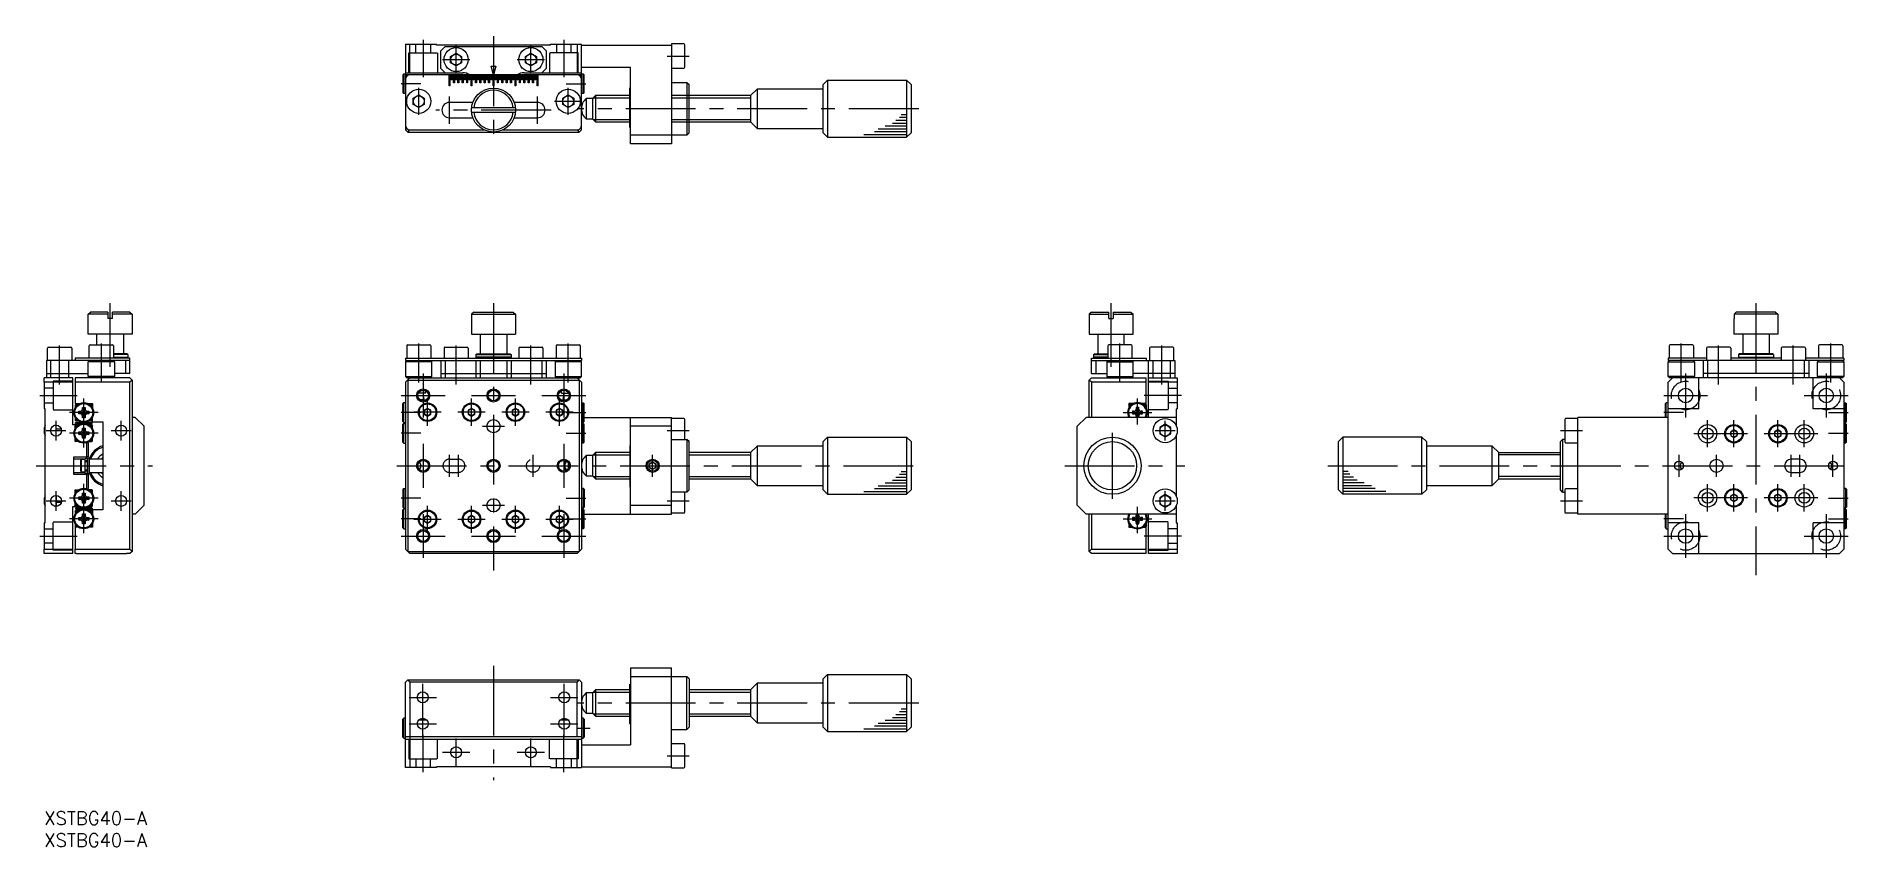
# Model space of a CAD drawing. Extents: x -2 to 411, y -8 to 177.
import ezdxf

# ---------------------------------------------------------------- set-up
doc = ezdxf.new("R2010")
doc.units = 0
doc.header["$LTSCALE"] = 0.5
doc.linetypes.add('CENTER', pattern=[50.8, 31.75, -6.35, 6.35, -6.35])
doc.linetypes.add('DASHED', pattern=[19.05, 12.7, -6.35])
for name, color, linetype in [('MSM_CENTER', 1, 'CENTER'), ('MSM_CONTINUOUS', 7, 'CONTINUOUS'), ('MSM_DASHED', 4, 'DASHED'), ('MSM_NARROW', 5, 'CONTINUOUS'), ('MSM_PART_NUMBER', 7, 'CONTINUOUS')]:
    doc.layers.add(name, color=color, linetype=linetype)
doc.styles.get("Standard").update_dxf_attribs({"font": 'txt.shx', "height": 3, "bigfont": 'bigfont.shx'})

# ---------------------------------------------------------------- blocks, each defined once
blk = doc.blocks.new('*U4')
at = {"layer": 'MSM_PART_NUMBER'}
blk.add_text('XSTBG40-A', height=3, dxfattribs=at).set_placement((0, -3))
blk = doc.blocks.new('*U5')
at = {"layer": 'MSM_PART_NUMBER'}
blk.add_text('XSTBG40-A', height=3, dxfattribs=at).set_placement((0, -8))

msp = doc.modelspace()

# ---------------------------------------------------------------- linework, layer by layer
at = {"layer": 'MSM_CENTER'}
for p, q in [((86.22, 175.73), (86.22, 167.23)), ((93.72, 168.13), (93.72, 174.33)), ((102.22, 176.53), (102.22, 152.73)), ((110.72, 168.13), (110.72, 174.33)), ((118.22, 175.73), (118.22, 167.23)), ((90.62, 171.23), (96.82, 171.23)), ((107.62, 171.23), (113.82, 171.23)), ((141.72, 172.03), (146.72, 172.03)), ((85.72, 165.73), (81.22, 165.73)), ((118.72, 165.73), (123.22, 165.73)), ((85.22, 158.63), (85.22, 164.83)), ((92.22, 156.63), (92.22, 162.83)), ((112.22, 156.63), (112.22, 162.83)), ((116.12, 161.73), (122.32, 161.73)), ((119.22, 158.63), (119.22, 164.83)), ((115.32, 159.73), (89.12, 159.73)), ((198.97, 160.03), (121.22, 160.03)), ((15, 101.24), (15, 115.74)), ((102.22, 115.74), (102.22, 54.86)), ((242.75, 101.24), (242.75, 115.74)), ((389.47, 115.74), (389.47, 53.85)), ((3.5, 97.21), (3.5, 106.09)), ((13, 97.71), (13, 106.59)), ((85.22, 97.71), (85.22, 106.59)), ((85.22, 97.71), (85.22, 106.59)), ((93.72, 97.21), (93.72, 106.09)), ((93.72, 97.21), (93.72, 106.09)), ((110.72, 97.21), (110.72, 106.09)), ((110.72, 97.21), (110.72, 106.09)), ((119.22, 97.71), (119.22, 106.59)), ((119.22, 97.71), (119.22, 106.59)), ((244.75, 97.71), (244.75, 106.59)), ((254.25, 97.21), (254.25, 106.09)), ((372.47, 97.71), (372.47, 106.59)), ((380.97, 97.21), (380.97, 106.09)), ((397.97, 97.21), (397.97, 106.09)), ((406.47, 97.71), (406.47, 106.59)), ((86.22, 99.74), (86.22, 89.74)), ((118.22, 99.74), (118.22, 89.74)), ((373.47, 99.74), (373.47, 89.74)), ((405.47, 99.74), (405.47, 89.74)), ((-1, 94.74), (7.5, 94.74)), ((9, 82.89), (9, 94.09)), ((81.22, 94.74), (91.22, 94.74)), ((90.32, 90.94), (84.12, 90.94)), ((87.22, 87.84), (87.22, 94.04)), ((100.32, 90.94), (94.12, 90.94)), ((97.22, 94.74), (107.22, 94.74)), ((97.22, 87.84), (97.22, 94.04)), ((110.32, 90.94), (104.12, 90.94)), ((107.22, 87.84), (107.22, 94.04)), ((113.22, 94.74), (123.22, 94.74)), ((120.32, 90.94), (114.12, 90.94)), ((117.22, 87.84), (117.22, 94.04)), ((248.75, 88.11), (248.75, 94.09)), ((258.75, 94.74), (250.25, 94.74)), ((368.47, 94.74), (378.47, 94.74)), ((400.47, 94.74), (410.47, 94.74)), ((2.7, 84.49), (2.7, 88.99)), ((12.25, 90.84), (5.75, 90.84)), ((17.5, 84.49), (17.5, 88.99)), ((85.72, 90.84), (81.22, 90.84)), ((99.72, 87.74), (104.72, 87.74)), ((118.72, 90.84), (123.22, 90.84)), ((245.5, 90.84), (252, 90.84)), ((255.05, 84.49), (255.05, 88.99)), ((372.97, 90.84), (368.47, 90.84)), ((378.47, 82.94), (378.47, 89.14)), ((384.47, 82.94), (384.47, 89.14)), ((394.47, 82.94), (394.47, 89.14)), ((400.47, 82.94), (400.47, 89.14)), ((405.97, 90.84), (410.47, 90.84)), ((0.45, 86.74), (4.95, 86.74)), ((12.25, 86.14), (5.75, 86.14)), ((15.25, 86.74), (19.75, 86.74)), ((85.72, 86.14), (81.22, 86.14)), ((86.22, 83.74), (86.22, 73.74)), ((118.22, 83.74), (118.22, 73.74)), ((118.72, 86.14), (123.22, 86.14)), ((141.72, 86.74), (146.72, 86.74)), ((243.05, 71.24), (243.05, 86.24)), ((252.8, 86.74), (257.3, 86.74)), ((344.97, 86.74), (349.97, 86.74)), ((387.57, 86.04), (375.37, 86.04)), ((403.57, 86.04), (391.37, 86.04)), ((405.97, 86.14), (410.47, 86.14)), ((-1.8, 78.74), (24.65, 78.74)), ((80.22, 78.74), (199.28, 78.74)), ((92.22, 76.24), (92.22, 81.24)), ((94.22, 76.24), (94.22, 81.24)), ((111.22, 76.24), (111.22, 81.24)), ((138.42, 76.24), (138.42, 81.24)), ((232.21, 78.74), (259.55, 78.74)), ((292.03, 78.74), (411.47, 78.74)), ((371.97, 76.24), (371.97, 81.24)), ((380.47, 76.24), (380.47, 81.24)), ((397.47, 76.24), (397.47, 81.24)), ((399.47, 76.24), (399.47, 81.24)), ((406.97, 76.24), (406.97, 81.24)), ((9, 63.39), (9, 74.59)), ((378.47, 68.34), (378.47, 74.54)), ((384.47, 68.34), (384.47, 74.54)), ((394.47, 68.34), (394.47, 74.54)), ((400.47, 68.34), (400.47, 74.54)), ((0.45, 70.74), (4.95, 70.74)), ((2.7, 68.49), (2.7, 72.99)), ((12.25, 71.34), (5.75, 71.34)), ((15.25, 70.74), (19.75, 70.74)), ((17.5, 68.49), (17.5, 72.99)), ((85.72, 71.34), (81.22, 71.34)), ((118.72, 71.34), (123.22, 71.34)), ((141.72, 70.74), (146.72, 70.74)), ((252.8, 70.74), (257.3, 70.74)), ((255.05, 68.49), (255.05, 72.99)), ((344.97, 70.74), (349.97, 70.74)), ((387.57, 71.44), (375.37, 71.44)), ((403.57, 71.44), (391.37, 71.44)), ((405.97, 71.34), (410.47, 71.34)), ((12.25, 66.64), (5.75, 66.64)), ((85.72, 66.64), (81.22, 66.64)), ((90.32, 66.54), (84.12, 66.54)), ((86.22, 67.74), (86.22, 57.74)), ((87.22, 63.44), (87.22, 69.64)), ((100.32, 66.54), (94.12, 66.54)), ((97.22, 63.44), (97.22, 69.64)), ((99.72, 69.74), (104.72, 69.74)), ((110.32, 66.54), (104.12, 66.54)), ((107.22, 63.44), (107.22, 69.64)), ((120.32, 66.54), (114.12, 66.54)), ((117.22, 63.44), (117.22, 69.64)), ((118.22, 67.74), (118.22, 57.74)), ((118.72, 66.64), (123.22, 66.64)), ((245.5, 66.64), (252, 66.64)), ((248.75, 63.39), (248.75, 69.42)), ((372.97, 66.64), (368.47, 66.64)), ((373.47, 67.74), (373.47, 57.74)), ((405.47, 67.74), (405.47, 57.74)), ((405.97, 66.64), (410.47, 66.64)), ((-1, 62.74), (7.5, 62.74)), ((81.22, 62.74), (91.22, 62.74)), ((97.22, 62.74), (107.22, 62.74)), ((113.22, 62.74), (123.22, 62.74)), ((258.75, 62.74), (250.25, 62.74)), ((368.47, 62.74), (378.47, 62.74)), ((400.47, 62.74), (410.47, 62.74)), ((102.22, 33.18), (102.22, 7.13)), ((86.12, 22.9), (86.12, 29.1)), ((118.32, 22.9), (118.32, 29.1)), ((83.02, 26), (89.22, 26)), ((115.22, 26), (121.42, 26)), ((86.12, 16.9), (86.12, 23.1)), ((118.32, 16.9), (118.32, 23.1)), ((198.97, 24.7), (121.22, 24.7)), ((83.02, 20), (89.22, 20)), ((86.22, 9), (86.22, 17.5)), ((93.72, 10.4), (93.72, 16.6)), ((110.72, 10.4), (110.72, 16.6)), ((115.22, 20), (121.42, 20)), ((118.22, 9), (118.22, 17.5)), ((121.42, 19), (124.22, 19)), ((90.62, 13.5), (96.82, 13.5)), ((107.62, 13.5), (113.82, 13.5)), ((141.72, 12.7), (146.72, 12.7))]:
    msp.add_line(p, q, dxfattribs=at)
at = {"layer": 'MSM_CONTINUOUS'}
for p, q in [((82.22, 174.73), (82.22, 155.23)), ((82.22, 174.73), (89.22, 174.73)), ((83.22, 168.23), (83.22, 174.73)), ((89.22, 174.53), (89.22, 174.73)), ((115.22, 174.53), (89.22, 174.53)), ((90.22, 173.23), (91.22, 174.23)), ((91.22, 174.23), (113.22, 174.23)), ((113.22, 174.23), (114.22, 173.23)), ((115.22, 174.53), (115.22, 174.73)), ((115.22, 174.73), (122.22, 174.73)), ((121.22, 174.73), (121.22, 168.23)), ((122.22, 155.23), (122.22, 174.73)), ((122.22, 174.53), (142.72, 174.53)), ((142.72, 174.78), (142.72, 152.03)), ((145.52, 174.78), (142.72, 174.78)), ((145.72, 169.48), (145.72, 174.58)), ((90.22, 169.23), (90.22, 173.23)), ((92.47, 171.95), (93.72, 172.67)), ((92.47, 170.51), (92.47, 171.95)), ((93.72, 169.79), (92.47, 170.51)), ((93.72, 172.67), (94.97, 171.95)), ((94.97, 170.51), (93.72, 169.79)), ((94.97, 171.95), (94.97, 170.51)), ((101.69, 169.73), (102.76, 169.73)), ((102.22, 167.73), (101.69, 169.73)), ((102.76, 169.73), (102.22, 167.73)), ((109.47, 171.95), (110.72, 172.67)), ((109.47, 170.51), (109.47, 171.95)), ((110.72, 169.79), (109.47, 170.51)), ((110.72, 172.67), (111.97, 171.95)), ((111.97, 170.51), (110.72, 169.79)), ((111.97, 171.95), (111.97, 170.51)), ((114.22, 173.23), (114.22, 169.23)), ((122.22, 169.53), (133.42, 169.53)), ((133.42, 152.03), (133.42, 169.53)), ((81.62, 167.78), (81.82, 167.98)), ((81.62, 167.78), (81.62, 163.68)), ((81.82, 167.98), (82.22, 167.98)), ((81.82, 167.98), (81.82, 163.48)), ((82.22, 168.23), (95.23, 168.23)), ((122.22, 167.73), (82.22, 167.73)), ((91.22, 168.23), (90.22, 169.23)), ((92.12, 165.23), (92.12, 167.73)), ((92.32, 167.73), (92.32, 165.23)), ((92.62, 166.63), (92.62, 167.73)), ((92.82, 166.63), (92.62, 166.63)), ((92.82, 167.73), (92.82, 166.63)), ((93.12, 165.93), (93.12, 167.73)), ((93.32, 165.93), (93.12, 165.93)), ((93.32, 167.73), (93.32, 165.93)), ((93.62, 166.63), (93.62, 167.73)), ((93.82, 166.63), (93.62, 166.63)), ((93.82, 167.73), (93.82, 166.63)), ((94.12, 165.93), (94.12, 167.73)), ((94.32, 165.93), (94.12, 165.93)), ((94.32, 167.73), (94.32, 165.93)), ((94.62, 166.63), (94.62, 167.73)), ((94.82, 166.63), (94.62, 166.63)), ((94.82, 167.73), (94.82, 166.63)), ((95.12, 165.93), (95.12, 167.73)), ((95.32, 165.93), (95.12, 165.93)), ((95.32, 167.73), (95.32, 165.93)), ((95.62, 166.63), (95.62, 167.73)), ((95.82, 166.63), (95.62, 166.63)), ((95.82, 167.73), (95.82, 166.63)), ((96.12, 165.93), (96.12, 167.73)), ((96.32, 165.93), (96.12, 165.93)), ((96.32, 167.73), (96.32, 165.93)), ((96.62, 166.63), (96.62, 167.73)), ((96.82, 166.63), (96.62, 166.63)), ((96.82, 167.73), (96.82, 166.63)), ((97.12, 165.23), (97.12, 167.73)), ((97.32, 167.73), (97.32, 165.23)), ((97.62, 166.63), (97.62, 167.73)), ((97.82, 166.63), (97.62, 166.63)), ((97.82, 167.73), (97.82, 166.63)), ((98.12, 165.93), (98.12, 167.73)), ((98.32, 165.93), (98.12, 165.93)), ((98.32, 167.73), (98.32, 165.93)), ((98.62, 166.63), (98.62, 167.73)), ((98.82, 166.63), (98.62, 166.63)), ((98.82, 167.73), (98.82, 166.63)), ((99.12, 165.93), (99.12, 167.73)), ((99.32, 165.93), (99.12, 165.93)), ((99.32, 167.73), (99.32, 165.93)), ((99.62, 166.63), (99.62, 167.73)), ((99.82, 166.63), (99.62, 166.63)), ((99.82, 167.73), (99.82, 166.63)), ((100.12, 165.93), (100.12, 167.73)), ((100.32, 165.93), (100.12, 165.93)), ((100.32, 167.73), (100.32, 165.93)), ((100.62, 166.63), (100.62, 167.73)), ((100.82, 166.63), (100.62, 166.63)), ((100.82, 167.73), (100.82, 166.63)), ((101.12, 165.93), (101.12, 167.73)), ((101.32, 165.93), (101.12, 165.93)), ((101.32, 167.73), (101.32, 165.93)), ((101.62, 166.63), (101.62, 167.73)), ((101.82, 166.63), (101.62, 166.63)), ((101.82, 167.73), (101.82, 166.63)), ((102.12, 165.23), (102.12, 167.73)), ((102.32, 167.73), (102.32, 165.23)), ((102.62, 166.63), (102.62, 167.73)), ((102.82, 166.63), (102.62, 166.63)), ((102.82, 167.73), (102.82, 166.63)), ((103.12, 165.93), (103.12, 167.73)), ((103.32, 165.93), (103.12, 165.93)), ((103.32, 167.73), (103.32, 165.93)), ((103.62, 166.63), (103.62, 167.73)), ((103.82, 166.63), (103.62, 166.63)), ((103.82, 167.73), (103.82, 166.63)), ((104.12, 165.93), (104.12, 167.73)), ((104.32, 165.93), (104.12, 165.93)), ((104.32, 167.73), (104.32, 165.93)), ((104.62, 166.63), (104.62, 167.73)), ((104.82, 166.63), (104.62, 166.63)), ((104.82, 167.73), (104.82, 166.63)), ((105.12, 165.93), (105.12, 167.73)), ((105.32, 165.93), (105.12, 165.93)), ((105.32, 167.73), (105.32, 165.93)), ((105.62, 166.63), (105.62, 167.73)), ((105.82, 166.63), (105.62, 166.63)), ((105.82, 167.73), (105.82, 166.63)), ((106.12, 165.93), (106.12, 167.73)), ((106.32, 165.93), (106.12, 165.93)), ((106.32, 167.73), (106.32, 165.93)), ((106.62, 166.63), (106.62, 167.73)), ((106.82, 166.63), (106.62, 166.63)), ((106.82, 167.73), (106.82, 166.63)), ((107.12, 165.23), (107.12, 167.73)), ((107.32, 167.73), (107.32, 165.23)), ((107.62, 166.63), (107.62, 167.73)), ((107.82, 166.63), (107.62, 166.63)), ((107.82, 167.73), (107.82, 166.63)), ((108.12, 165.93), (108.12, 167.73)), ((108.32, 165.93), (108.12, 165.93)), ((108.32, 167.73), (108.32, 165.93)), ((108.62, 166.63), (108.62, 167.73)), ((108.82, 166.63), (108.62, 166.63)), ((108.82, 167.73), (108.82, 166.63)), ((109.12, 165.93), (109.12, 167.73)), ((109.32, 165.93), (109.12, 165.93)), ((109.22, 168.23), (122.22, 168.23)), ((109.32, 167.73), (109.32, 165.93)), ((109.62, 166.63), (109.62, 167.73)), ((109.82, 166.63), (109.62, 166.63)), ((109.82, 167.73), (109.82, 166.63)), ((110.12, 165.93), (110.12, 167.73)), ((110.32, 165.93), (110.12, 165.93)), ((110.32, 167.73), (110.32, 165.93)), ((110.62, 166.63), (110.62, 167.73)), ((110.82, 166.63), (110.62, 166.63)), ((110.82, 167.73), (110.82, 166.63)), ((111.12, 165.93), (111.12, 167.73)), ((111.32, 165.93), (111.12, 165.93)), ((111.32, 167.73), (111.32, 165.93)), ((111.62, 166.63), (111.62, 167.73)), ((111.82, 166.63), (111.62, 166.63)), ((111.82, 167.73), (111.82, 166.63)), ((112.12, 165.23), (112.12, 167.73)), ((112.32, 167.73), (112.32, 165.23)), ((114.22, 169.23), (113.22, 168.23)), ((122.22, 167.98), (122.62, 167.98)), ((122.62, 167.98), (122.82, 167.78)), ((122.62, 163.48), (122.62, 167.98)), ((122.82, 163.68), (122.82, 167.78)), ((142.72, 169.28), (145.52, 169.28)), ((142.72, 166.03), (146.22, 166.03)), ((146.22, 166.03), (146.22, 154.03)), ((146.22, 166.03), (146.72, 165.53)), ((146.72, 154.53), (146.72, 165.53)), ((177.22, 165.53), (178.22, 166.53)), ((177.22, 154.53), (177.22, 165.53)), ((178.22, 166.53), (196.22, 166.53)), ((178.22, 166.53), (178.22, 153.53)), ((196.22, 166.53), (197.22, 165.53)), ((196.22, 166.53), (196.22, 153.53)), ((197.22, 165.53), (197.22, 154.53)), ((81.82, 163.48), (81.62, 163.68)), ((82.22, 163.48), (81.82, 163.48)), ((83.97, 162.45), (85.22, 163.17)), ((83.97, 161.01), (83.97, 162.45)), ((85.22, 163.17), (86.47, 162.45)), ((86.47, 162.45), (86.47, 161.01)), ((92.32, 165.23), (92.12, 165.23)), ((97.54, 161.48), (92.22, 161.48)), ((97.32, 165.23), (97.12, 165.23)), ((102.32, 165.23), (102.12, 165.23)), ((112.22, 161.48), (106.91, 161.48)), ((107.32, 165.23), (107.12, 165.23)), ((112.32, 165.23), (112.12, 165.23)), ((117.97, 162.45), (119.22, 163.17)), ((117.97, 161.01), (117.97, 162.45)), ((119.22, 163.17), (120.47, 162.45)), ((120.47, 162.45), (120.47, 161.01)), ((122.62, 163.48), (122.22, 163.48)), ((122.82, 163.68), (122.62, 163.48)), ((123.3, 162.33), (123.3, 157.73)), ((124.72, 162.33), (123.3, 162.33)), ((125.42, 163.03), (124.72, 162.33)), ((124.72, 162.33), (124.72, 157.73)), ((125.42, 163.03), (125.42, 157.03)), ((133.22, 163.03), (125.42, 163.03)), ((133.22, 155.73), (133.22, 164.78)), ((133.42, 164.78), (133.22, 164.78)), ((160.72, 163.03), (142.92, 163.03)), ((162.22, 164.53), (160.72, 163.03)), ((160.72, 163.03), (160.72, 157.03)), ((177.22, 164.53), (162.22, 164.53)), ((162.22, 164.53), (162.22, 155.53)), ((85.22, 160.29), (83.97, 161.01)), ((86.47, 161.01), (85.22, 160.29)), ((92.22, 157.98), (97.54, 157.98)), ((107.2, 160.23), (97.25, 160.23)), ((97.25, 159.23), (107.2, 159.23)), ((106.91, 157.98), (112.22, 157.98)), ((119.22, 160.29), (117.97, 161.01)), ((120.47, 161.01), (119.22, 160.29)), ((123.3, 157.73), (124.72, 157.73)), ((124.72, 157.73), (125.42, 157.03)), ((82.22, 155.23), (82.72, 154.73)), ((82.72, 154.73), (83.22, 155.23)), ((82.72, 154.73), (121.72, 154.73)), ((83.22, 155.23), (100.05, 155.23)), ((104.4, 155.23), (121.22, 155.23)), ((121.22, 155.23), (121.72, 154.73)), ((121.72, 154.73), (122.22, 155.23)), ((125.42, 157.03), (133.22, 157.03)), ((133.42, 155.73), (133.22, 155.73)), ((146.22, 154.03), (133.42, 154.03)), ((142.92, 157.03), (160.72, 157.03)), ((146.72, 154.53), (146.22, 154.03)), ((160.72, 157.03), (162.22, 155.53)), ((162.22, 155.53), (177.22, 155.53)), ((177.22, 154.53), (178.22, 153.53)), ((178.22, 153.53), (196.22, 153.53)), ((196.22, 153.53), (197.22, 154.53)), ((142.72, 152.03), (133.42, 152.03)), ((10, 113.24), (10.5, 113.74)), ((10, 108.74), (10, 113.24)), ((14.5, 113.24), (10, 113.24)), ((14.5, 113.74), (10.5, 113.74)), ((14.5, 113.74), (14.5, 112.24)), ((15.5, 112.24), (14.5, 112.24)), ((19.5, 113.74), (15.5, 113.74)), ((15.5, 112.24), (15.5, 113.74)), ((20, 113.24), (15.5, 113.24)), ((19.5, 113.74), (20, 113.24)), ((20, 113.24), (20, 108.74)), ((97.22, 112.24), (97.22, 108.74)), ((97.22, 112.24), (97.25, 112.24)), ((97.75, 113.74), (97.25, 113.24)), ((97.25, 113.24), (107.2, 113.24)), ((97.25, 113.24), (97.25, 112.24)), ((97.75, 113.74), (106.7, 113.74)), ((106.7, 113.74), (107.2, 113.24)), ((107.2, 113.24), (107.2, 112.24)), ((107.2, 112.24), (107.22, 112.24)), ((107.22, 112.24), (107.22, 108.74)), ((238.25, 113.74), (237.75, 113.24)), ((237.75, 113.24), (237.75, 108.74)), ((237.75, 113.24), (242.25, 113.24)), ((238.25, 113.74), (242.25, 113.74)), ((242.25, 112.24), (242.25, 113.74)), ((242.25, 112.24), (243.25, 112.24)), ((243.25, 113.74), (247.25, 113.74)), ((243.25, 113.74), (243.25, 112.24)), ((243.25, 113.24), (247.75, 113.24)), ((247.25, 113.74), (247.75, 113.24)), ((247.75, 108.74), (247.75, 113.24)), ((384.47, 112.24), (384.47, 108.74)), ((384.5, 112.24), (384.47, 112.24)), ((384.5, 113.24), (385, 113.74)), ((394.45, 113.24), (384.5, 113.24)), ((384.5, 113.24), (384.5, 112.24)), ((393.95, 113.74), (385, 113.74)), ((393.95, 113.74), (394.45, 113.24)), ((394.45, 113.24), (394.45, 112.24)), ((394.47, 112.24), (394.45, 112.24)), ((394.47, 112.24), (394.47, 108.74)), ((20, 108.74), (10, 108.74)), ((12, 106.24), (12, 108.74)), ((18, 108.74), (18, 104.24)), ((97.22, 108.74), (107.22, 108.74)), ((99.22, 108.74), (99.22, 104.24)), ((105.22, 108.74), (105.22, 104.24)), ((237.75, 108.74), (247.75, 108.74)), ((239.75, 108.74), (239.75, 104.24)), ((245.75, 106.24), (245.75, 108.74)), ((394.47, 108.74), (384.47, 108.74)), ((386.47, 108.74), (386.47, 104.24)), ((392.47, 108.74), (392.47, 104.24)), ((0.75, 102.74), (0.75, 105.54)), ((0.95, 105.74), (6.05, 105.74)), ((6.25, 105.54), (6.25, 102.74)), ((10.25, 103.24), (10.25, 106.04)), ((10.45, 106.24), (15.55, 106.24)), ((15.75, 106.04), (15.75, 103.24)), ((18.8, 104.24), (15.75, 104.24)), ((19, 104.04), (15.75, 104.04)), ((15.75, 103.44), (19, 103.44)), ((19, 104.04), (18.8, 104.24)), ((18.8, 103.24), (19, 103.44)), ((19, 104.04), (19, 103.44)), ((82.47, 106.04), (82.47, 103.24)), ((82.67, 106.24), (87.77, 106.24)), ((87.97, 106.04), (87.97, 103.24)), ((90.97, 105.54), (90.97, 103.24)), ((91.17, 105.74), (96.27, 105.74)), ((96.47, 105.54), (96.47, 103.24)), ((98.22, 104.04), (98.42, 104.24)), ((98.22, 104.04), (98.22, 103.44)), ((98.22, 104.04), (106.22, 104.04)), ((98.42, 103.24), (98.22, 103.44)), ((106.22, 103.44), (98.22, 103.44)), ((98.42, 104.24), (106.02, 104.24)), ((106.02, 104.24), (106.22, 104.04)), ((106.02, 103.24), (106.22, 103.44)), ((106.22, 104.04), (106.22, 103.44)), ((107.97, 105.54), (107.97, 103.24)), ((108.17, 105.74), (113.27, 105.74)), ((113.47, 105.54), (113.47, 103.24)), ((116.47, 106.04), (116.47, 103.24)), ((116.67, 106.24), (121.77, 106.24)), ((121.97, 106.04), (121.97, 103.24)), ((238.75, 104.04), (238.95, 104.24)), ((238.75, 104.04), (238.75, 103.44)), ((238.75, 104.04), (242, 104.04)), ((238.95, 103.24), (238.75, 103.44)), ((242, 103.44), (238.75, 103.44)), ((238.95, 104.24), (242, 104.24)), ((242, 106.04), (242, 103.24)), ((247.3, 106.24), (242.2, 106.24)), ((247.5, 103.24), (247.5, 106.04)), ((251.5, 105.54), (251.5, 102.74)), ((256.8, 105.74), (251.7, 105.74)), ((257, 102.74), (257, 105.54)), ((369.72, 106.04), (369.72, 103.24)), ((375.02, 106.24), (369.92, 106.24)), ((375.22, 106.04), (375.22, 103.24)), ((378.22, 105.54), (378.22, 102.74)), ((383.52, 105.74), (378.42, 105.74)), ((383.72, 105.54), (383.72, 102.74)), ((385.67, 104.24), (385.47, 104.04)), ((385.47, 104.04), (385.47, 103.44)), ((393.47, 104.04), (385.47, 104.04)), ((385.67, 103.24), (385.47, 103.44)), ((385.47, 103.44), (393.47, 103.44)), ((393.27, 104.24), (385.67, 104.24)), ((393.47, 104.04), (393.27, 104.24)), ((393.27, 103.24), (393.47, 103.44)), ((393.47, 104.04), (393.47, 103.44)), ((395.22, 105.54), (395.22, 102.74)), ((400.52, 105.74), (395.42, 105.74)), ((400.72, 105.54), (400.72, 102.74)), ((403.72, 106.04), (403.72, 103.24)), ((409.02, 106.24), (403.92, 106.24)), ((409.22, 106.04), (409.22, 103.24)), ((0.5, 102.74), (0.5, 98.74)), ((19.5, 102.74), (0.5, 102.74)), ((0.5, 99.74), (10, 99.74)), ((1.5, 98.74), (1.5, 102.74)), ((5.5, 102.74), (5.5, 98.74)), ((19.5, 103.24), (7, 103.24)), ((7, 103.24), (7, 102.74)), ((10, 102.44), (10.3, 102.74)), ((10, 99.04), (10, 102.44)), ((16, 102.44), (10, 102.44)), ((16, 102.44), (15.7, 102.74)), ((16, 102.44), (16, 99.04)), ((19.5, 99.74), (16, 99.74)), ((18.5, 102.74), (18.5, 99.74)), ((19.5, 99.74), (19.5, 103.24)), ((82.22, 103.24), (82.22, 102.74)), ((82.22, 103.24), (122.22, 103.24)), ((82.22, 102.74), (122.22, 102.74)), ((82.52, 102.74), (82.22, 102.44)), ((82.22, 102.44), (82.22, 99.04)), ((82.23, 102.44), (82.22, 102.44)), ((88.22, 102.44), (82.23, 102.44)), ((88.22, 102.44), (87.92, 102.74)), ((88.22, 99.04), (88.22, 102.44)), ((90.22, 102.74), (90.22, 98.74)), ((90.22, 99.74), (114.22, 99.74)), ((91.22, 102.74), (91.22, 98.74)), ((98.22, 102.74), (98.22, 98.74)), ((99.22, 102.74), (99.22, 98.74)), ((105.22, 102.74), (105.22, 98.74)), ((106.22, 102.74), (106.22, 98.74)), ((113.22, 102.74), (113.22, 98.74)), ((114.22, 102.74), (114.22, 98.74)), ((116.52, 102.74), (116.22, 102.44)), ((116.22, 102.44), (116.22, 99.04)), ((116.23, 102.44), (116.22, 102.44)), ((122.22, 102.44), (116.23, 102.44)), ((122.22, 102.44), (121.92, 102.74)), ((122.22, 103.24), (122.22, 102.74)), ((122.22, 99.04), (122.22, 102.44)), ((238.25, 103.24), (250.75, 103.24)), ((238.25, 99.74), (238.25, 103.24)), ((238.25, 102.74), (257.25, 102.74)), ((238.25, 99.74), (241.75, 99.74)), ((239.25, 102.74), (239.25, 99.74)), ((241.75, 102.44), (242.05, 102.74)), ((241.75, 102.44), (241.75, 99.04)), ((241.75, 102.44), (247.75, 102.44)), ((247.75, 102.44), (247.45, 102.74)), ((247.75, 99.04), (247.75, 102.44)), ((257.25, 99.74), (247.75, 99.74)), ((250.75, 103.24), (250.75, 102.74)), ((251.25, 89.74), (251.25, 102.74)), ((252.25, 102.74), (252.25, 98.74)), ((256.25, 98.74), (256.25, 102.74)), ((257.25, 102.74), (257.25, 98.74)), ((369.47, 103.24), (369.47, 102.74)), ((378.22, 103.24), (369.47, 103.24)), ((409.47, 102.74), (369.47, 102.74)), ((369.47, 102.44), (369.77, 102.74)), ((369.47, 99.04), (369.47, 102.44)), ((369.47, 102.44), (375.47, 102.44)), ((375.17, 102.74), (375.47, 102.44)), ((375.47, 102.44), (375.47, 99.04)), ((375.47, 102.44), (375.47, 102.44)), ((377.47, 102.74), (377.47, 98.74)), ((401.47, 99.74), (377.47, 99.74)), ((378.47, 102.74), (378.47, 98.74)), ((395.22, 103.24), (383.72, 103.24)), ((400.47, 102.74), (400.47, 98.74)), ((409.47, 103.24), (400.72, 103.24)), ((401.47, 102.74), (401.47, 98.74)), ((403.47, 102.44), (403.77, 102.74)), ((403.47, 99.04), (403.47, 102.44)), ((403.47, 102.44), (409.47, 102.44)), ((409.17, 102.74), (409.47, 102.44)), ((409.47, 103.24), (409.47, 102.74)), ((409.47, 102.44), (409.47, 99.04)), ((409.47, 102.44), (409.47, 102.44)), ((0, 97.74), (0, 98.74)), ((6.5, 98.74), (0, 98.74)), ((0, 97.74), (0, 91.74)), ((6.5, 97.74), (0, 97.74)), ((6.5, 88.04), (6.5, 98.74)), ((7, 98.74), (7, 92.94)), ((19.5, 98.74), (7, 98.74)), ((19.5, 97.74), (7, 97.74)), ((10, 99.04), (10.3, 98.74)), ((16, 99.04), (10, 99.04)), ((15.7, 98.74), (16, 99.04)), ((19.5, 98.74), (20, 98.24)), ((20, 98.24), (19.5, 97.74)), ((19.5, 59.74), (19.5, 97.74)), ((20, 98.24), (20, 59.24)), ((82.22, 99.04), (88.22, 99.04)), ((82.22, 99.04), (82.52, 98.74)), ((83.22, 98.74), (82.22, 97.74)), ((82.22, 97.74), (82.22, 59.74)), ((82.52, 98.74), (121.92, 98.74)), ((82.72, 98.24), (121.72, 98.24)), ((82.72, 98.24), (82.72, 59.24)), ((86.72, 95.24), (85.1, 95.24)), ((86.72, 95.24), (86.72, 95.86)), ((87.92, 98.74), (88.22, 99.04)), ((116.22, 99.04), (122.22, 99.04)), ((116.22, 99.04), (116.52, 98.74)), ((117.72, 95.24), (117.72, 95.86)), ((117.72, 95.24), (119.35, 95.24)), ((122.22, 97.74), (121.22, 98.74)), ((121.72, 98.24), (121.72, 59.24)), ((122.22, 99.04), (121.92, 98.74)), ((122.22, 97.74), (122.22, 59.74)), ((237.75, 98.24), (238.25, 98.74)), ((238.25, 97.74), (237.75, 98.24)), ((237.75, 89.74), (237.75, 98.24)), ((238.25, 98.74), (250.75, 98.74)), ((238.25, 97.74), (238.25, 89.74)), ((250.75, 97.74), (238.25, 97.74)), ((241.75, 99.04), (247.75, 99.04)), ((242.05, 98.74), (241.75, 99.04)), ((247.75, 99.04), (247.45, 98.74)), ((250.75, 92.94), (250.75, 98.74)), ((251.25, 98.74), (257.75, 98.74)), ((257.75, 97.74), (251.25, 97.74)), ((257.75, 98.74), (257.75, 91.74)), ((375.47, 99.04), (369.47, 99.04)), ((369.47, 99.04), (369.77, 98.74)), ((370.47, 98.74), (369.47, 97.74)), ((369.47, 59.74), (369.47, 97.74)), ((409.17, 98.74), (369.77, 98.74)), ((375.17, 98.74), (375.47, 99.04)), ((376.47, 91.74), (376.47, 98.74)), ((402.47, 91.74), (402.47, 98.74)), ((409.47, 99.04), (403.47, 99.04)), ((403.47, 99.04), (403.77, 98.74)), ((409.47, 97.74), (408.47, 98.74)), ((409.47, 99.04), (409.17, 98.74)), ((409.47, 97.74), (409.47, 59.74)), ((0.2, 91.74), (0, 91.74)), ((0.2, 65.74), (0.2, 91.74)), ((7, 92.94), (8.19, 92.94)), ((7.2, 92.74), (7, 92.54)), ((7, 92.54), (7, 91.87)), ((7, 92.54), (7.53, 92.54)), ((7.79, 92.74), (7.2, 92.74)), ((7.2, 92.19), (7.2, 92.74)), ((7.85, 91.14), (8.2, 91.14)), ((7.85, 90.54), (7.85, 91.14)), ((7.85, 91.14), (8.2, 90.93)), ((8.13, 92.91), (8.1, 92.94)), ((8.2, 90.93), (8.41, 90.93)), ((8.2, 90.93), (8.2, 90.75)), ((8.7, 91.99), (9.3, 91.99)), ((8.7, 91.64), (8.7, 91.99)), ((8.7, 91.99), (8.91, 91.63)), ((8.91, 91.43), (8.91, 91.63)), ((9.09, 91.63), (8.91, 91.63)), ((9.3, 91.99), (9.09, 91.63)), ((9.09, 91.63), (9.09, 91.43)), ((9.3, 91.99), (9.3, 91.64)), ((9.59, 90.93), (9.8, 90.93)), ((9.8, 91.14), (10.15, 91.14)), ((9.8, 90.93), (10.15, 91.14)), ((9.8, 90.93), (9.8, 90.75)), ((9.81, 92.94), (11, 92.94)), ((9.9, 92.94), (9.87, 92.91)), ((10.15, 91.14), (10.15, 90.54)), ((10.8, 92.74), (10.21, 92.74)), ((10.47, 92.54), (11, 92.54)), ((11, 92.54), (10.8, 92.74)), ((10.8, 92.74), (10.8, 92.19)), ((11, 92.94), (11, 91.87)), ((81.82, 93.09), (81.62, 92.89)), ((81.62, 88.79), (81.62, 92.89)), ((82.22, 93.09), (81.82, 93.09)), ((81.82, 88.59), (81.82, 93.09)), ((86.47, 93.74), (85.51, 93.74)), ((86.47, 93.74), (86.1, 93.51)), ((87.22, 91.81), (86.47, 91.37)), ((86.47, 91.37), (86.47, 90.51)), ((87.97, 91.37), (87.22, 91.81)), ((87.97, 90.51), (87.97, 91.37)), ((97.22, 91.81), (96.47, 91.37)), ((96.47, 91.37), (96.47, 90.51)), ((97.97, 91.37), (97.22, 91.81)), ((97.97, 90.51), (97.97, 91.37)), ((107.22, 91.81), (106.47, 91.37)), ((106.47, 91.37), (106.47, 90.51)), ((107.97, 91.37), (107.22, 91.81)), ((107.97, 90.51), (107.97, 91.37)), ((117.22, 91.81), (116.47, 91.37)), ((116.47, 91.37), (116.47, 90.51)), ((117.97, 91.37), (117.22, 91.81)), ((117.97, 90.51), (117.97, 91.37)), ((117.98, 93.74), (118.94, 93.74)), ((117.98, 93.74), (118.35, 93.52)), ((122.22, 93.09), (122.62, 93.09)), ((122.62, 93.09), (122.82, 92.89)), ((122.62, 88.59), (122.62, 93.09)), ((122.82, 88.79), (122.82, 92.89)), ((246.75, 92.94), (246.75, 91.87)), ((247.94, 92.94), (246.75, 92.94)), ((246.75, 92.54), (246.95, 92.74)), ((247.27, 92.54), (246.75, 92.54)), ((246.95, 92.74), (247.54, 92.74)), ((246.95, 92.74), (246.95, 92.19)), ((247.95, 91.14), (247.6, 91.14)), ((247.6, 91.14), (247.6, 90.54)), ((247.95, 90.93), (247.6, 91.14)), ((247.85, 92.94), (247.88, 92.91)), ((248.16, 90.93), (247.95, 90.93)), ((247.95, 90.93), (247.95, 90.75)), ((249.05, 91.99), (248.45, 91.99)), ((248.45, 91.99), (248.45, 91.64)), ((248.45, 91.99), (248.66, 91.63)), ((248.66, 91.63), (248.66, 91.43)), ((248.66, 91.63), (248.84, 91.63)), ((249.05, 91.99), (248.84, 91.63)), ((248.84, 91.43), (248.84, 91.63)), ((249.05, 91.64), (249.05, 91.99)), ((249.54, 90.93), (249.34, 90.93)), ((249.9, 91.14), (249.54, 90.93)), ((249.54, 90.93), (249.54, 90.75)), ((249.9, 91.14), (249.55, 91.14)), ((250.75, 92.94), (249.56, 92.94)), ((249.62, 92.91), (249.65, 92.94)), ((249.9, 90.54), (249.9, 91.14)), ((249.95, 92.74), (250.55, 92.74)), ((250.75, 92.54), (250.22, 92.54)), ((250.55, 92.74), (250.75, 92.54)), ((250.55, 92.19), (250.55, 92.74)), ((250.75, 92.54), (250.75, 91.87)), ((257.55, 91.74), (257.75, 91.74)), ((257.55, 91.74), (257.55, 87.88)), ((369.07, 93.09), (368.87, 92.89)), ((368.87, 89.74), (368.87, 92.89)), ((369.47, 93.09), (369.07, 93.09)), ((369.07, 89.74), (369.07, 93.09)), ((376.47, 91.74), (369.47, 91.74)), ((409.47, 91.74), (402.47, 91.74)), ((409.47, 93.09), (409.87, 93.09)), ((409.87, 93.09), (410.07, 92.89)), ((409.87, 88.59), (409.87, 93.09)), ((410.07, 88.79), (410.07, 92.89)), ((2.7, 87.94), (2.35, 87.94)), ((2.7, 85.49), (2.7, 87.94)), ((3.91, 87.04), (2.7, 87.04)), ((7, 88.04), (6.5, 88.04)), ((7, 89.81), (7, 89.14)), ((7, 89.14), (7.2, 88.94)), ((7.53, 89.14), (7, 89.14)), ((7, 87.17), (7, 88.04)), ((7.2, 88.04), (7, 87.84)), ((7.53, 87.84), (7, 87.84)), ((7.12, 88.59), (10.87, 88.59)), ((7.12, 88.39), (7.12, 88.59)), ((7.12, 88.39), (10.87, 88.39)), ((7.2, 88.94), (7.2, 89.49)), ((7.2, 88.94), (7.79, 88.94)), ((7.79, 88.04), (7.2, 88.04)), ((7.2, 88.04), (7.2, 87.49)), ((7.85, 90.54), (8.2, 90.75)), ((8.2, 90.54), (7.85, 90.54)), ((8.05, 88.59), (8.19, 88.74)), ((8.05, 88.59), (8.05, 88.59)), ((8.05, 88.59), (8.05, 88.59)), ((8.05, 88.38), (8.05, 88.39)), ((8.05, 88.38), (8.05, 88.39)), ((8.19, 88.24), (8.05, 88.38)), ((8.24, 88.26), (8.11, 88.39)), ((8.41, 90.75), (8.2, 90.75)), ((8.35, 88.29), (8.25, 88.39)), ((8.7, 89.69), (8.7, 90.04)), ((8.7, 89.69), (8.91, 90.04)), ((9.3, 89.69), (8.7, 89.69)), ((8.7, 87.29), (9.3, 87.29)), ((8.7, 86.94), (8.7, 87.29)), ((8.7, 87.29), (8.91, 86.93)), ((8.91, 90.04), (8.91, 90.25)), ((9.09, 90.04), (8.91, 90.04)), ((8.91, 86.73), (8.91, 86.93)), ((9.09, 86.93), (8.91, 86.93)), ((9.09, 90.25), (9.09, 90.04)), ((9.3, 89.69), (9.09, 90.04)), ((9.3, 87.29), (9.09, 86.93)), ((9.09, 86.93), (9.09, 86.73)), ((9.3, 90.04), (9.3, 89.69)), ((9.3, 87.29), (9.3, 86.94)), ((9.8, 90.75), (9.59, 90.75)), ((9.65, 88.69), (9.75, 88.59)), ((9.76, 88.72), (9.89, 88.59)), ((9.8, 90.75), (10.15, 90.54)), ((10.15, 90.54), (9.8, 90.54)), ((9.81, 88.74), (9.95, 88.59)), ((9.95, 88.38), (9.81, 88.24)), ((9.95, 88.59), (9.95, 88.59)), ((9.95, 88.59), (9.95, 88.59)), ((9.95, 88.39), (9.95, 88.38)), ((9.95, 88.39), (9.95, 88.38)), ((10.21, 88.94), (10.8, 88.94)), ((10.8, 88.04), (10.21, 88.04)), ((11, 89.14), (10.47, 89.14)), ((11, 87.84), (10.47, 87.84)), ((10.8, 89.49), (10.8, 88.94)), ((10.8, 88.94), (11, 89.14)), ((10.8, 88.04), (11, 87.84)), ((10.8, 87.49), (10.8, 88.04)), ((10.87, 88.39), (10.87, 88.59)), ((11, 88.74), (11, 89.81)), ((11, 88.74), (13.3, 88.74)), ((11, 87.17), (11, 87.84)), ((13.3, 88.74), (13.3, 68.74)), ((20.7, 89.74), (20, 89.74)), ((22.7, 87.74), (20.7, 89.74)), ((22.7, 69.74), (22.7, 87.74)), ((81.62, 88.79), (81.82, 88.59)), ((81.82, 88.39), (81.62, 88.19)), ((81.62, 84.09), (81.62, 88.19)), ((81.82, 88.59), (82.22, 88.59)), ((81.82, 88.39), (82.22, 88.39)), ((81.82, 83.89), (81.82, 88.39)), ((86.47, 90.51), (87.22, 90.07)), ((87.22, 90.07), (87.97, 90.51)), ((96.47, 90.51), (97.22, 90.07)), ((97.22, 90.07), (97.97, 90.51)), ((106.47, 90.51), (107.22, 90.07)), ((107.22, 90.07), (107.97, 90.51)), ((116.47, 90.51), (117.22, 90.07)), ((117.22, 90.07), (117.97, 90.51)), ((122.62, 88.59), (122.22, 88.59)), ((122.62, 88.39), (122.22, 88.39)), ((122.82, 88.79), (122.62, 88.59)), ((122.62, 88.39), (122.82, 88.19)), ((122.62, 83.89), (122.62, 88.39)), ((122.82, 89.74), (142.72, 89.74)), ((122.82, 84.09), (122.82, 88.19)), ((133.42, 67.74), (133.42, 89.74)), ((142.72, 87.74), (133.42, 87.74)), ((142.72, 67.74), (142.72, 89.74)), ((145.52, 89.49), (142.72, 89.49)), ((145.72, 84.74), (145.72, 89.29)), ((237.05, 89.74), (235.05, 87.74)), ((235.05, 69.74), (235.05, 87.74)), ((257.55, 89.74), (237.05, 89.74)), ((246.75, 89.74), (246.75, 89.81)), ((247.95, 90.75), (247.6, 90.54)), ((247.6, 90.54), (247.95, 90.54)), ((247.95, 90.75), (248.16, 90.75)), ((248.45, 90.04), (248.45, 89.74)), ((248.48, 89.74), (248.66, 90.04)), ((248.66, 90.25), (248.66, 90.04)), ((248.66, 90.04), (248.84, 90.04)), ((248.84, 90.04), (248.84, 90.25)), ((249.02, 89.74), (248.84, 90.04)), ((249.05, 89.74), (249.05, 90.04)), ((249.34, 90.75), (249.54, 90.75)), ((249.9, 90.54), (249.54, 90.75)), ((249.55, 90.54), (249.9, 90.54)), ((250.75, 89.81), (250.75, 89.74)), ((255.05, 88.18), (253.8, 87.46)), ((253.8, 87.46), (253.8, 86.02)), ((256.3, 87.46), (255.05, 88.18)), ((256.3, 86.02), (256.3, 87.46)), ((345.97, 89.29), (345.97, 84.19)), ((348.97, 89.49), (346.17, 89.49)), ((348.97, 67.74), (348.97, 89.74)), ((369.47, 89.74), (348.97, 89.74)), ((384.47, 86.91), (383.72, 86.47)), ((385.22, 86.47), (384.47, 86.91)), ((394.47, 86.9), (393.72, 86.47)), ((395.22, 86.47), (394.47, 86.9)), ((409.87, 88.59), (409.47, 88.59)), ((409.87, 88.39), (409.47, 88.39)), ((410.07, 88.79), (409.87, 88.59)), ((409.87, 88.39), (410.07, 88.19)), ((409.87, 83.89), (409.87, 88.39)), ((410.07, 84.09), (410.07, 88.19)), ((7, 84.24), (7, 85.11)), ((7.2, 84.24), (7, 84.44)), ((7, 84.44), (7.53, 84.44)), ((7.79, 84.24), (7, 84.24)), ((7.2, 84.79), (7.2, 84.24)), ((7.85, 86.44), (8.2, 86.44)), ((7.85, 85.84), (7.85, 86.44)), ((7.85, 86.44), (8.2, 86.23)), ((7.85, 85.84), (8.2, 86.05)), ((8.2, 85.84), (7.85, 85.84)), ((8.2, 86.23), (8.41, 86.23)), ((8.2, 86.23), (8.2, 86.05)), ((8.41, 86.05), (8.2, 86.05)), ((8.7, 84.99), (8.7, 85.34)), ((8.7, 84.99), (8.91, 85.34)), ((9.3, 84.99), (8.7, 84.99)), ((8.91, 85.34), (8.91, 85.55)), ((9.09, 85.34), (8.91, 85.34)), ((9.09, 85.55), (9.09, 85.34)), ((9.3, 84.99), (9.09, 85.34)), ((9.3, 85.34), (9.3, 84.99)), ((9.59, 86.23), (9.8, 86.23)), ((9.8, 86.05), (9.59, 86.05)), ((9.7, 80.74), (9.7, 84)), ((9.8, 86.44), (10.15, 86.44)), ((9.8, 86.23), (10.15, 86.44)), ((9.8, 86.23), (9.8, 86.05)), ((9.8, 86.05), (10.15, 85.84)), ((10.15, 85.84), (9.8, 85.84)), ((9.87, 84.06), (10, 83.94)), ((10, 83.94), (10, 80.74)), ((10.15, 86.44), (10.15, 85.84)), ((10.21, 84.24), (10.8, 84.24)), ((10.47, 84.44), (11, 84.44)), ((10.8, 84.24), (10.8, 84.79)), ((11, 84.44), (10.8, 84.24)), ((11, 84.44), (11, 85.11)), ((81.62, 84.09), (81.82, 83.89)), ((81.82, 83.89), (82.22, 83.89)), ((122.62, 83.89), (122.22, 83.89)), ((122.82, 84.09), (122.62, 83.89)), ((133.42, 83.39), (133.22, 83.39)), ((133.22, 83.39), (133.22, 73.89)), ((142.72, 84.74), (146.22, 84.74)), ((145.72, 84.74), (146.22, 84.74)), ((146.22, 84.74), (146.22, 72.74)), ((146.72, 84.24), (146.22, 84.74)), ((146.22, 84.74), (146.22, 72.74)), ((146.22, 84.74), (146.72, 84.24)), ((146.72, 73.24), (146.72, 84.24)), ((146.72, 73.24), (146.72, 84.24)), ((162.22, 83.24), (160.72, 81.74)), ((177.22, 83.24), (162.22, 83.24)), ((162.22, 83.24), (162.22, 74.24)), ((177.22, 84.24), (178.22, 85.24)), ((177.22, 73.24), (177.22, 84.24)), ((178.22, 85.24), (196.22, 85.24)), ((178.22, 85.24), (178.22, 72.24)), ((196.22, 85.24), (197.22, 84.24)), ((196.22, 85.24), (196.22, 72.24)), ((197.22, 84.24), (197.22, 73.24)), ((253.8, 86.02), (255.05, 85.3)), ((255.05, 85.3), (256.3, 86.02)), ((257.55, 85.59), (257.55, 71.88)), ((295.47, 85.24), (294.47, 84.24)), ((294.47, 73.24), (294.47, 84.24)), ((295.47, 85.24), (295.47, 72.24)), ((313.47, 85.24), (295.47, 85.24)), ((314.47, 84.24), (313.47, 85.24)), ((313.47, 72.24), (313.47, 85.24)), ((314.47, 84.24), (314.47, 73.24)), ((329.47, 83.24), (314.47, 83.24)), ((329.47, 74.24), (329.47, 83.24)), ((330.97, 81.74), (329.47, 83.24)), ((344.97, 84.24), (345.47, 84.74)), ((344.97, 73.24), (344.97, 84.24)), ((345.47, 84.74), (345.47, 72.74)), ((345.97, 84.74), (345.47, 84.74)), ((346.17, 83.99), (348.97, 83.99)), ((383.72, 86.47), (383.72, 85.61)), ((383.72, 85.61), (384.47, 85.17)), ((384.47, 85.17), (385.22, 85.61)), ((385.22, 85.61), (385.22, 86.47)), ((393.72, 86.47), (393.72, 85.6)), ((393.72, 85.6), (394.47, 85.17)), ((394.47, 85.17), (395.22, 85.6)), ((395.22, 85.6), (395.22, 86.47)), ((409.87, 83.89), (409.47, 83.89)), ((410.07, 84.09), (409.87, 83.89)), ((6.7, 76.74), (6.7, 80.74)), ((6.7, 80.74), (9.7, 80.74)), ((9.1, 80.24), (6.7, 80.24)), ((8.5, 80.18), (8.3, 79.98)), ((8.3, 77.5), (8.3, 79.98)), ((9.1, 80.18), (8.5, 80.18)), ((8.5, 77.29), (8.5, 80.18)), ((9.3, 80.24), (9.1, 80.24)), ((9.1, 80.18), (9.1, 80.24)), ((9.3, 77.24), (9.3, 80.24)), ((9.75, 79.64), (9.3, 79.64)), ((10, 80.74), (9.7, 80.74)), ((9.7, 79.95), (9.7, 79.64)), ((9.75, 80.24), (9.75, 77.24)), ((10.25, 77.24), (10.25, 80.24)), ((10.3, 79.64), (10.25, 79.64)), ((13.3, 80.24), (10.3, 80.24)), ((10.3, 77.24), (10.3, 80.24)), ((119.32, 78.19), (119.32, 79.29)), ((123.3, 81.04), (123.3, 76.44)), ((124.72, 81.04), (123.3, 81.04)), ((125.42, 81.74), (124.72, 81.04)), ((124.72, 81.04), (124.72, 76.44)), ((125.42, 81.74), (125.42, 75.74)), ((133.22, 81.74), (125.42, 81.74)), ((133.22, 80.66), (133.42, 80.66)), ((137.67, 79.17), (138.42, 79.61)), ((137.67, 78.31), (137.67, 79.17)), ((138.42, 79.61), (139.17, 79.17)), ((139.17, 79.17), (139.17, 78.31)), ((160.72, 81.74), (146.72, 81.74)), ((160.72, 81.74), (160.72, 75.74)), ((330.97, 81.74), (344.97, 81.74)), ((330.97, 75.74), (330.97, 81.74)), ((399.47, 80.24), (397.47, 80.24)), ((6.7, 77.24), (9.1, 77.24)), ((9.7, 76.74), (6.7, 76.74)), ((8.3, 77.5), (8.5, 77.29)), ((9.1, 77.29), (8.5, 77.29)), ((9.1, 77.24), (9.1, 77.29)), ((9.1, 77.24), (9.3, 77.24)), ((9.3, 77.84), (9.75, 77.84)), ((9.7, 77.84), (9.7, 77.53)), ((9.7, 73.48), (9.7, 76.74)), ((9.7, 76.74), (10, 76.74)), ((10, 76.74), (10, 73.54)), ((10.25, 77.84), (10.3, 77.84)), ((10.3, 77.24), (13.3, 77.24)), ((123.3, 76.44), (124.72, 76.44)), ((124.72, 76.44), (125.42, 75.74)), ((125.42, 75.74), (133.22, 75.74)), ((133.42, 76.62), (133.22, 76.62)), ((138.42, 77.87), (137.67, 78.31)), ((139.17, 78.31), (138.42, 77.87)), ((146.72, 75.74), (160.72, 75.74)), ((160.72, 75.74), (162.22, 74.24)), ((329.47, 74.24), (330.97, 75.74)), ((330.97, 75.74), (344.97, 75.74)), ((397.47, 77.24), (399.47, 77.24)), ((2.7, 71.99), (2.7, 69.54)), ((2.7, 70.44), (3.91, 70.44)), ((7, 72.37), (7, 73.24)), ((7, 73.24), (7.79, 73.24)), ((7.2, 73.24), (7, 73.04)), ((7.53, 73.04), (7, 73.04)), ((7, 69.44), (7, 70.31)), ((7.2, 73.24), (7.2, 72.69)), ((7.85, 71.04), (7.85, 71.64)), ((7.85, 71.64), (8.2, 71.64)), ((7.85, 71.64), (8.2, 71.43)), ((7.85, 71.04), (8.2, 71.25)), ((8.2, 71.04), (7.85, 71.04)), ((8.2, 71.43), (8.41, 71.43)), ((8.2, 71.43), (8.2, 71.25)), ((8.41, 71.25), (8.2, 71.25)), ((8.7, 72.49), (9.3, 72.49)), ((8.7, 72.14), (8.7, 72.49)), ((8.7, 72.49), (8.91, 72.13)), ((8.7, 70.19), (8.7, 70.54)), ((8.7, 70.19), (8.91, 70.54)), ((8.91, 71.93), (8.91, 72.13)), ((9.09, 72.13), (8.91, 72.13)), ((8.91, 70.54), (8.91, 70.75)), ((9.09, 70.54), (8.91, 70.54)), ((9.3, 72.49), (9.09, 72.13)), ((9.09, 72.13), (9.09, 71.93)), ((9.09, 70.75), (9.09, 70.54)), ((9.3, 70.19), (9.09, 70.54)), ((9.3, 72.49), (9.3, 72.14)), ((9.3, 70.54), (9.3, 70.19)), ((9.59, 71.43), (9.8, 71.43)), ((9.8, 71.25), (9.59, 71.25)), ((9.8, 71.64), (10.15, 71.64)), ((9.8, 71.43), (10.15, 71.64)), ((9.8, 71.43), (9.8, 71.25)), ((9.8, 71.25), (10.15, 71.04)), ((10.15, 71.04), (9.8, 71.04)), ((9.87, 73.41), (10, 73.54)), ((10.15, 71.64), (10.15, 71.04)), ((10.8, 73.24), (10.21, 73.24)), ((10.47, 73.04), (11, 73.04)), ((10.8, 73.24), (10.8, 72.69)), ((10.8, 73.24), (11, 73.04)), ((11, 72.37), (11, 73.04)), ((11, 69.64), (11, 70.31)), ((81.62, 73.39), (81.82, 73.59)), ((81.62, 73.39), (81.62, 69.29)), ((81.82, 73.59), (82.22, 73.59)), ((81.82, 73.59), (81.82, 69.09)), ((122.62, 73.59), (122.22, 73.59)), ((122.62, 73.59), (122.62, 69.09)), ((122.82, 73.39), (122.62, 73.59)), ((122.82, 73.39), (122.82, 69.29)), ((133.22, 73.89), (133.42, 73.89)), ((146.22, 72.74), (142.72, 72.74)), ((145.72, 68.19), (145.72, 72.74)), ((146.22, 72.74), (145.72, 72.74)), ((146.22, 72.74), (146.72, 73.24)), ((146.72, 73.24), (146.22, 72.74)), ((162.22, 74.24), (177.22, 74.24)), ((177.22, 73.24), (178.22, 72.24)), ((178.22, 72.24), (196.22, 72.24)), ((196.22, 72.24), (197.22, 73.24)), ((255.05, 72.18), (253.8, 71.46)), ((253.8, 71.46), (253.8, 70.02)), ((256.3, 71.46), (255.05, 72.18)), ((256.3, 70.02), (256.3, 71.46)), ((295.47, 72.24), (294.47, 73.24)), ((313.47, 72.24), (295.47, 72.24)), ((314.47, 73.24), (313.47, 72.24)), ((314.47, 74.24), (329.47, 74.24)), ((345.47, 72.74), (344.97, 73.24)), ((345.47, 72.74), (345.97, 72.74)), ((345.97, 73.29), (345.97, 68.19)), ((348.97, 73.49), (346.17, 73.49)), ((384.47, 72.31), (383.72, 71.87)), ((383.72, 71.87), (383.72, 71.01)), ((383.72, 71.01), (384.47, 70.57)), ((385.22, 71.87), (384.47, 72.31)), ((384.47, 70.57), (385.22, 71.01)), ((385.22, 71.01), (385.22, 71.87)), ((394.47, 72.31), (393.72, 71.87)), ((393.72, 71.87), (393.72, 71.01)), ((393.72, 71.01), (394.47, 70.57)), ((395.22, 71.87), (394.47, 72.31)), ((394.47, 70.57), (395.22, 71.01)), ((395.22, 71.01), (395.22, 71.87)), ((409.87, 73.59), (409.47, 73.59)), ((409.87, 73.59), (409.87, 69.09)), ((410.07, 73.39), (409.87, 73.59)), ((410.07, 73.39), (410.07, 69.29)), ((2.35, 69.54), (2.7, 69.54)), ((6.5, 69.44), (7, 69.44)), ((6.5, 58.74), (6.5, 69.44)), ((7.53, 69.64), (7, 69.64)), ((7.2, 69.44), (7, 69.64)), ((7, 68.34), (7.2, 68.54)), ((7, 68.34), (7, 67.67)), ((7, 68.34), (7.53, 68.34)), ((7.12, 69.09), (7.12, 68.89)), ((8.95, 69.09), (7.12, 69.09)), ((10.87, 68.89), (7.12, 68.89)), ((7.2, 69.44), (7.2, 69.99)), ((7.2, 69.44), (7.79, 69.44)), ((7.2, 67.99), (7.2, 68.54)), ((7.79, 68.54), (7.2, 68.54)), ((7.85, 66.94), (8.2, 66.94)), ((7.85, 66.34), (7.85, 66.94)), ((7.85, 66.94), (8.2, 66.73)), ((7.85, 66.34), (8.2, 66.55)), ((8.2, 66.34), (7.85, 66.34)), ((8.05, 69.1), (8.19, 69.24)), ((8.05, 69.09), (8.05, 69.1)), ((8.05, 69.09), (8.05, 69.1)), ((8.05, 68.88), (8.05, 68.89)), ((8.05, 68.88), (8.05, 68.89)), ((8.19, 68.74), (8.05, 68.88)), ((8.11, 69.09), (8.24, 69.22)), ((8.2, 66.73), (8.41, 66.73)), ((8.2, 66.73), (8.2, 66.55)), ((8.41, 66.55), (8.2, 66.55)), ((8.25, 69.09), (8.35, 69.19)), ((9.3, 70.19), (8.7, 70.19)), ((8.7, 67.79), (9.3, 67.79)), ((8.7, 67.44), (8.7, 67.79)), ((8.7, 67.79), (8.91, 67.43)), ((8.91, 67.23), (8.91, 67.43)), ((9.09, 67.43), (8.91, 67.43)), ((10.87, 69.09), (9.05, 69.09)), ((9.3, 67.79), (9.09, 67.43)), ((9.09, 67.43), (9.09, 67.23)), ((9.3, 67.79), (9.3, 67.44)), ((9.59, 66.73), (9.8, 66.73)), ((9.8, 66.55), (9.59, 66.55)), ((9.65, 68.79), (9.75, 68.89)), ((9.76, 68.76), (9.89, 68.89)), ((9.8, 66.94), (10.15, 66.94)), ((9.8, 66.73), (10.15, 66.94)), ((9.8, 66.73), (9.8, 66.55)), ((9.8, 66.55), (10.15, 66.34)), ((10.15, 66.34), (9.8, 66.34)), ((9.81, 69.24), (9.95, 69.1)), ((9.95, 68.88), (9.81, 68.74)), ((9.95, 69.1), (9.95, 69.09)), ((9.95, 69.1), (9.95, 69.09)), ((9.95, 68.89), (9.95, 68.88)), ((9.95, 68.89), (9.95, 68.88)), ((10.15, 66.94), (10.15, 66.34)), ((10.21, 69.44), (10.8, 69.44)), ((10.8, 68.54), (10.21, 68.54)), ((11, 69.64), (10.47, 69.64)), ((10.47, 68.34), (11, 68.34)), ((10.8, 69.99), (10.8, 69.44)), ((11, 69.64), (10.8, 69.44)), ((10.8, 68.54), (10.8, 67.99)), ((10.8, 68.54), (11, 68.34)), ((10.87, 69.09), (10.87, 68.89)), ((13.3, 68.74), (11, 68.74)), ((11, 68.74), (11, 67.67)), ((20.7, 67.74), (20, 67.74)), ((20.7, 67.74), (22.7, 69.74)), ((81.82, 69.09), (81.62, 69.29)), ((81.82, 68.89), (81.62, 68.69)), ((81.62, 64.59), (81.62, 68.69)), ((81.82, 69.09), (82.22, 69.09)), ((82.22, 68.89), (81.82, 68.89)), ((81.82, 64.39), (81.82, 68.89)), ((87.22, 67.41), (86.47, 66.97)), ((86.47, 66.97), (86.47, 66.11)), ((87.97, 66.97), (87.22, 67.41)), ((87.97, 66.11), (87.97, 66.97)), ((97.22, 67.41), (96.47, 66.97)), ((96.47, 66.97), (96.47, 66.11)), ((97.97, 66.97), (97.22, 67.41)), ((97.97, 66.11), (97.97, 66.97)), ((107.22, 67.41), (106.47, 66.97)), ((106.47, 66.97), (106.47, 66.11)), ((107.97, 66.97), (107.22, 67.41)), ((107.97, 66.11), (107.97, 66.97)), ((117.22, 67.41), (116.47, 66.97)), ((116.47, 66.97), (116.47, 66.11)), ((117.97, 66.97), (117.22, 67.41)), ((117.97, 66.11), (117.97, 66.97)), ((122.62, 69.09), (122.22, 69.09)), ((122.22, 68.89), (122.62, 68.89)), ((122.62, 69.09), (122.82, 69.29)), ((122.62, 68.89), (122.82, 68.69)), ((122.62, 64.39), (122.62, 68.89)), ((122.82, 64.59), (122.82, 68.69)), ((122.82, 67.74), (142.72, 67.74)), ((133.42, 69.74), (142.72, 69.74)), ((142.72, 67.99), (145.52, 67.99)), ((235.05, 69.74), (237.05, 67.74)), ((257.55, 67.74), (237.05, 67.74)), ((237.75, 59.24), (237.75, 67.74)), ((238.25, 67.74), (238.25, 59.74)), ((246.75, 67.74), (246.75, 67.67)), ((247.95, 66.94), (247.6, 66.94)), ((247.6, 66.94), (247.6, 66.34)), ((247.95, 66.73), (247.6, 66.94)), ((247.95, 66.55), (247.6, 66.34)), ((247.6, 66.34), (247.95, 66.34)), ((248.16, 66.73), (247.95, 66.73)), ((247.95, 66.73), (247.95, 66.55)), ((247.95, 66.55), (248.16, 66.55)), ((248.45, 67.74), (248.45, 67.44)), ((248.48, 67.74), (248.66, 67.43)), ((248.66, 67.43), (248.66, 67.23)), ((248.66, 67.43), (248.84, 67.43)), ((249.02, 67.74), (248.84, 67.43)), ((248.84, 67.23), (248.84, 67.43)), ((249.05, 67.44), (249.05, 67.74)), ((249.54, 66.73), (249.34, 66.73)), ((249.34, 66.55), (249.54, 66.55)), ((249.9, 66.94), (249.54, 66.73)), ((249.54, 66.73), (249.54, 66.55)), ((249.9, 66.34), (249.54, 66.55)), ((249.9, 66.94), (249.55, 66.94)), ((249.55, 66.34), (249.9, 66.34)), ((249.9, 66.34), (249.9, 66.94)), ((250.75, 67.74), (250.75, 67.67)), ((251.25, 58.74), (251.25, 67.74)), ((253.8, 70.02), (255.05, 69.3)), ((255.05, 69.3), (256.3, 70.02)), ((257.55, 69.59), (257.55, 65.74)), ((346.17, 67.99), (348.97, 67.99)), ((369.47, 67.74), (348.97, 67.74)), ((368.87, 64.59), (368.87, 67.74)), ((369.07, 64.39), (369.07, 67.74)), ((409.87, 69.09), (409.47, 69.09)), ((409.47, 68.89), (409.87, 68.89)), ((409.87, 69.09), (410.07, 69.29)), ((409.87, 68.89), (410.07, 68.69)), ((409.87, 64.39), (409.87, 68.89)), ((410.07, 64.59), (410.07, 68.69)), ((0, 65.74), (0, 59.74)), ((0.2, 65.74), (0, 65.74)), ((7, 65.61), (7, 64.94)), ((7.53, 64.94), (7, 64.94)), ((7, 64.94), (7.2, 64.74)), ((7.79, 64.74), (7, 64.74)), ((7, 64.74), (7, 59.74)), ((7.2, 64.74), (7.2, 65.29)), ((8.7, 65.49), (8.7, 65.84)), ((8.7, 65.49), (8.91, 65.84)), ((9.3, 65.49), (8.7, 65.49)), ((8.91, 65.84), (8.91, 66.05)), ((9.09, 65.84), (8.91, 65.84)), ((9.09, 66.05), (9.09, 65.84)), ((9.3, 65.49), (9.09, 65.84)), ((9.3, 65.84), (9.3, 65.49)), ((11, 64.74), (10.21, 64.74)), ((11, 64.94), (10.47, 64.94)), ((10.8, 65.29), (10.8, 64.74)), ((11, 64.94), (10.8, 64.74)), ((11, 65.61), (11, 64.74)), ((81.62, 64.59), (81.82, 64.39)), ((81.82, 64.39), (82.22, 64.39)), ((86.47, 66.11), (87.22, 65.67)), ((87.22, 65.67), (87.97, 66.11)), ((96.47, 66.11), (97.22, 65.67)), ((97.22, 65.67), (97.97, 66.11)), ((106.47, 66.11), (107.22, 65.67)), ((107.22, 65.67), (107.97, 66.11)), ((116.47, 66.11), (117.22, 65.67)), ((117.22, 65.67), (117.97, 66.11)), ((122.62, 64.39), (122.22, 64.39)), ((122.82, 64.59), (122.62, 64.39)), ((246.75, 65.61), (246.75, 64.74)), ((246.75, 64.94), (247.27, 64.94)), ((246.75, 64.94), (246.95, 64.74)), ((246.75, 64.74), (247.54, 64.74)), ((246.95, 65.29), (246.95, 64.74)), ((248.45, 65.84), (248.45, 65.49)), ((248.45, 65.49), (248.66, 65.84)), ((248.45, 65.49), (249.05, 65.49)), ((248.66, 66.05), (248.66, 65.84)), ((248.66, 65.84), (248.84, 65.84)), ((248.84, 65.84), (248.84, 66.05)), ((249.05, 65.49), (248.84, 65.84)), ((249.05, 65.49), (249.05, 65.84)), ((249.95, 64.74), (250.75, 64.74)), ((250.22, 64.94), (250.75, 64.94)), ((250.55, 64.74), (250.55, 65.29)), ((250.75, 64.94), (250.55, 64.74)), ((250.75, 65.61), (250.75, 64.94)), ((250.75, 58.74), (250.75, 64.74)), ((257.55, 65.74), (257.75, 65.74)), ((257.75, 65.74), (257.75, 58.74)), ((368.87, 64.59), (369.07, 64.39)), ((369.07, 64.39), (369.47, 64.39)), ((376.47, 65.74), (369.47, 65.74)), ((376.47, 58.74), (376.47, 65.74)), ((409.47, 65.74), (402.47, 65.74)), ((402.47, 58.74), (402.47, 65.74)), ((409.87, 64.39), (409.47, 64.39)), ((410.07, 64.59), (409.87, 64.39)), ((0, 58.74), (0, 59.74)), ((0, 59.74), (6.5, 59.74)), ((6.5, 58.74), (0, 58.74)), ((7, 59.74), (19.5, 59.74)), ((7, 58.74), (7, 59.74)), ((7.3, 58.74), (7, 58.74)), ((7.3, 58.74), (18.7, 58.74)), ((19.5, 58.74), (18.7, 58.74)), ((20, 59.24), (19.5, 59.74)), ((20, 59.24), (19.5, 58.74)), ((83.22, 58.74), (82.22, 59.74)), ((82.72, 59.24), (121.72, 59.24)), ((121.22, 58.74), (83.22, 58.74)), ((121.22, 58.74), (122.22, 59.74)), ((238.25, 59.74), (237.75, 59.24)), ((238.25, 58.74), (237.75, 59.24)), ((238.25, 59.74), (250.75, 59.74)), ((250.75, 58.74), (238.25, 58.74)), ((251.25, 59.74), (257.75, 59.74)), ((257.75, 58.74), (251.25, 58.74)), ((369.47, 59.74), (370.47, 58.74)), ((370.47, 58.74), (408.47, 58.74)), ((408.47, 58.74), (409.47, 59.74)), ((409.47, 59.74), (409.47, 59.74)), ((82.22, 29.5), (82.72, 30)), ((82.22, 10), (82.22, 29.5)), ((82.72, 30), (83.22, 29.5)), ((82.72, 30), (121.72, 30)), ((83.22, 29.5), (83.22, 16.5)), ((121.22, 29.5), (83.22, 29.5)), ((121.22, 29.5), (121.72, 30)), ((121.22, 17), (121.22, 29.5)), ((121.72, 30), (122.22, 29.5)), ((122.22, 29.5), (122.22, 17)), ((133.22, 19.95), (133.22, 29)), ((133.22, 29), (133.42, 29)), ((133.42, 32.7), (133.42, 15.2)), ((133.42, 32.7), (142.72, 32.7)), ((146.22, 30.7), (133.42, 30.7)), ((142.72, 9.95), (142.72, 32.7)), ((146.22, 18.7), (146.22, 30.7)), ((146.72, 30.2), (146.22, 30.7)), ((146.72, 30.2), (146.72, 19.2)), ((162.22, 29.2), (160.72, 27.7)), ((177.22, 29.2), (162.22, 29.2)), ((162.22, 29.2), (162.22, 20.2)), ((177.22, 30.2), (178.22, 31.2)), ((177.22, 19.2), (177.22, 30.2)), ((178.22, 31.2), (196.22, 31.2)), ((178.22, 31.2), (178.22, 18.2)), ((196.22, 31.2), (197.22, 30.2)), ((196.22, 31.2), (196.22, 18.2)), ((197.22, 30.2), (197.22, 19.2)), ((123.3, 27), (123.3, 22.4)), ((124.72, 27), (123.3, 27)), ((125.42, 27.7), (124.72, 27)), ((124.72, 27), (124.72, 22.4)), ((125.42, 27.7), (125.42, 21.7)), ((133.22, 27.7), (125.42, 27.7)), ((160.72, 27.7), (146.72, 27.7)), ((160.72, 27.7), (160.72, 21.7)), ((81.82, 21.25), (81.62, 21.05)), ((81.62, 16.95), (81.62, 21.05)), ((82.22, 21.25), (81.82, 21.25)), ((81.82, 16.75), (81.82, 21.25)), ((87.09, 20.8), (85.16, 20.8)), ((85.37, 21), (86.87, 21)), ((119.29, 20.8), (117.36, 20.8)), ((117.57, 21), (119.07, 21)), ((122.62, 21.25), (122.22, 21.25)), ((122.82, 21.05), (122.62, 21.25)), ((122.62, 21.25), (122.62, 16.75)), ((122.82, 21.05), (122.82, 16.95)), ((123.3, 22.4), (124.72, 22.4)), ((124.72, 22.4), (125.42, 21.7)), ((125.42, 21.7), (133.22, 21.7)), ((146.72, 21.7), (160.72, 21.7)), ((160.72, 21.7), (162.22, 20.2)), ((81.62, 16.95), (81.82, 16.75)), ((81.82, 16.75), (82.22, 16.75)), ((122.22, 17), (82.22, 17)), ((122.22, 17), (122.22, 10)), ((122.22, 16.75), (122.62, 16.75)), ((122.62, 16.75), (122.82, 16.95)), ((133.22, 19.95), (133.42, 19.95)), ((142.72, 18.7), (146.22, 18.7)), ((146.22, 18.7), (146.72, 19.2)), ((162.22, 20.2), (177.22, 20.2)), ((177.22, 19.2), (178.22, 18.2)), ((178.22, 18.2), (196.22, 18.2)), ((196.22, 18.2), (197.22, 19.2)), ((82.22, 16.5), (122.22, 16.5)), ((83.22, 16.5), (83.22, 10)), ((121.22, 10), (121.22, 16.5)), ((122.22, 15.2), (133.42, 15.2)), ((145.52, 15.45), (142.72, 15.45)), ((145.72, 15.25), (145.72, 15.25)), ((145.72, 10.15), (145.72, 15.25)), ((89.22, 10), (82.22, 10)), ((115.22, 10.2), (89.22, 10.2)), ((89.22, 10.2), (89.22, 10)), ((115.22, 10.2), (115.22, 10)), ((115.22, 10), (122.22, 10)), ((122.22, 10.2), (142.72, 10.2)), ((142.72, 9.95), (145.52, 9.95))]:
    msp.add_line(p, q, dxfattribs=at)
for centre, radius in [((93.72, 171.23), 2.75), ((110.72, 171.23), 2.75), ((93.72, 171.23), 1.25), ((110.72, 171.23), 1.25), ((85.22, 161.73), 2.75), ((85.22, 161.73), 1.25), ((102.22, 159.73), 5), ((119.22, 161.73), 2.75), ((119.22, 161.73), 1.25), ((86.22, 94.74), 1.23), ((102.22, 94.74), 1.23), ((118.23, 94.74), 1.23), ((373.47, 94.74), 1.65), ((405.47, 94.74), 1.65), ((9, 90.84), 2.25), ((9, 90.84), 2.05), ((87.22, 90.94), 2.1), ((87.22, 90.94), 1.9), ((87.22, 90.94), 0.75), ((97.22, 90.94), 2.1), ((97.22, 90.94), 1.9), ((97.22, 90.94), 0.75), ((107.22, 90.94), 2.1), ((107.22, 90.94), 1.9), ((107.22, 90.94), 0.75), ((117.22, 90.94), 2.1), ((117.22, 90.94), 1.9), ((117.22, 90.94), 0.75), ((2.7, 86.74), 1.25), ((9, 86.14), 2.25), ((9, 86.14), 2.05), ((17.5, 86.74), 1.25), ((102.22, 87.74), 1.5), ((255.05, 86.74), 2.75), ((255.05, 86.74), 1.25), ((378.47, 86.04), 2.1), ((378.47, 86.04), 1.25), ((384.47, 86.04), 2.1), ((384.47, 86.04), 1.9), ((384.47, 86.04), 0.75), ((394.47, 86.04), 2.1), ((394.47, 86.04), 1.9), ((394.47, 86.04), 0.75), ((400.47, 86.04), 2.1), ((400.47, 86.04), 1.25), ((243.05, 78.74), 6.5), ((243.05, 78.74), 5.5), ((86.22, 78.74), 1.23), ((102.22, 78.74), 1.23), ((118.22, 78.74), 1.23), ((138.42, 78.74), 1.23), ((138.42, 78.74), 0.75), ((371.97, 78.74), 1.02), ((380.47, 78.74), 1.5), ((406.97, 78.74), 1.02), ((2.7, 70.74), 1.25), ((9, 71.34), 2.25), ((9, 71.34), 2.05), ((17.5, 70.74), 1.25), ((102.22, 69.74), 1.5), ((255.05, 70.74), 2.75), ((255.05, 70.74), 1.25), ((378.47, 71.44), 2.1), ((378.47, 71.44), 1.25), ((384.47, 71.44), 2.1), ((384.47, 71.44), 1.9), ((384.47, 71.44), 0.75), ((394.47, 71.44), 2.1), ((394.47, 71.44), 1.9), ((394.47, 71.44), 0.75), ((400.47, 71.44), 2.1), ((400.47, 71.44), 1.25), ((9, 66.64), 2.25), ((9, 66.64), 2.05), ((87.22, 66.54), 2.1), ((87.22, 66.54), 1.9), ((87.22, 66.54), 0.75), ((97.22, 66.54), 2.1), ((97.22, 66.54), 1.9), ((97.22, 66.54), 0.75), ((107.22, 66.54), 2.1), ((107.22, 66.54), 1.9), ((107.22, 66.54), 0.75), ((117.22, 66.54), 2.1), ((117.22, 66.54), 1.9), ((117.22, 66.54), 0.75), ((86.22, 62.74), 1.23), ((102.22, 62.74), 1.23), ((118.22, 62.74), 1.23), ((373.47, 62.74), 1.65), ((405.47, 62.74), 1.65), ((86.12, 26), 1.25), ((118.32, 26), 1.25), ((86.12, 20), 1.25), ((118.32, 20), 1.25), ((93.72, 13.5), 1.25), ((110.72, 13.5), 1.25)]:
    msp.add_circle(centre, radius, dxfattribs=at)
for centre, radius, start, end in [((145.52, 174.58), 0.2, 0, 90), ((145.52, 169.48), 0.2, 270, 0), ((83.22, 166.73), 1, 90, 180), ((95.22, 165.23), 3, 56.4427, 90.0171), ((109.22, 165.23), 3, 90, 123.5573), ((121.22, 166.73), 1, 0, 90), ((92.22, 159.73), 1.75, 90, 270), ((102.22, 159.73), 4.5, 6.3794, 173.6206), ((112.22, 159.73), 1.75, 270, 90), ((125.22, 160.03), 3, 129.9445, 230.0555), ((102.22, 159.73), 4.5, 186.3794, 353.6206), ((83.22, 156.23), 1, 180, 270), ((121.22, 156.23), 1, 270, 0.0287), ((0.95, 105.54), 0.2, 90, 180), ((6.05, 105.54), 0.2, 0, 90), ((10.45, 106.04), 0.2, 90, 180), ((15.55, 106.04), 0.2, 0, 90), ((82.67, 106.04), 0.2, 90, 180), ((87.77, 106.04), 0.2, 0, 90), ((91.17, 105.54), 0.2, 90, 180), ((96.27, 105.54), 0.2, 0, 90), ((108.17, 105.54), 0.2, 90, 180), ((113.27, 105.54), 0.2, 0, 90), ((116.67, 106.04), 0.2, 90, 180), ((121.77, 106.04), 0.2, 0, 90), ((242.2, 106.04), 0.2, 90, 180), ((247.3, 106.04), 0.2, 0, 90), ((251.7, 105.54), 0.2, 90, 180), ((256.8, 105.54), 0.2, 0, 90), ((369.92, 106.04), 0.2, 90, 180), ((375.02, 106.04), 0.2, 0, 90), ((378.42, 105.54), 0.2, 90, 180), ((383.52, 105.54), 0.2, 0, 90), ((395.42, 105.54), 0.2, 90, 180), ((400.52, 105.54), 0.2, 0, 90), ((403.92, 106.04), 0.2, 90, 180), ((409.02, 106.04), 0.2, 0, 90), ((84.63, 95.55), 1.79, 333.0272, 349.932), ((119.82, 95.55), 1.79, 190.068, 206.9728), ((8.2, 91.64), 0.5, 270, 0), ((8.41, 91.43), 0.5, 270, 0), ((9.59, 91.43), 0.5, 180, 270), ((9.8, 91.64), 0.5, 180, 270), ((83.81, 93.62), 2.66, 2.5568, 24.8132), ((86.23, 94.74), 0.00246, 153.0644, 206.5626), ((120.64, 93.62), 2.66, 155.1868, 177.4432), ((118.22, 94.74), 0.00246, 333.4374, 26.9356), ((248.75, 90.84), 2.25, 330.7325, 209.2675), ((248.75, 90.84), 2.05, 327.5486, 212.4514), ((247.95, 91.64), 0.5, 270, 0), ((248.16, 91.43), 0.5, 270, 0), ((249.34, 91.43), 0.5, 180, 270), ((249.55, 91.64), 0.5, 180, 270), ((2.7, 86.74), 2.75, 155.38, 204.62), ((8.2, 90.04), 0.5, 0, 90), ((8.2, 86.94), 0.5, 270, 0), ((8.41, 90.25), 0.5, 0, 90), ((9.59, 90.25), 0.5, 90, 180), ((9.8, 90.04), 0.5, 90, 180), ((9.8, 86.94), 0.5, 180, 270), ((145.52, 89.29), 0.2, 0, 90), ((247.95, 90.04), 0.5, 0, 90), ((248.16, 90.25), 0.5, 0, 90), ((249.34, 90.25), 0.5, 90, 180), ((249.55, 90.04), 0.5, 90, 180), ((346.17, 89.29), 0.2, 90, 180), ((8.2, 85.34), 0.5, 0, 90), ((8.41, 86.73), 0.5, 270, 0), ((8.41, 85.55), 0.5, 0, 90), ((9.59, 86.73), 0.5, 180, 270), ((9.59, 85.55), 0.5, 90, 180), ((9.8, 85.34), 0.5, 90, 180), ((14.7, 78.74), 4.75, 107.1418, 158.6647), ((14.7, 78.74), 4.45, 108.3371, 158.1684), ((346.17, 84.19), 0.2, 180, 270), ((10, 78.74), 1.75, 166.2709, 193.7291), ((10, 78.74), 1.75, 58.9973, 124.2993), ((10, 78.74), 1.25, 101.5369, 124.0558), ((9.25, 78.74), 1, 64.1581, 87.134), ((10, 80.24), 0.25, 0, 180), ((10, 78.74), 1.25, 76.1133, 78.4629), ((14.7, 78.74), 3, 117.8181, 150), ((14.7, 78.74), 2.3, 127.4953, 139.2943), ((84.72, 78.74), 1.02, 305.525, 54.3741), ((119.72, 78.74), 1.5, 131.6617, 228.4392), ((119.72, 78.74), 1.3, 128.5603, 231.5406), ((125.22, 78.74), 3, 129.9445, 230.0555), ((373.47, 78.74), 1.25, 137.4341, 222.5659), ((397.47, 78.74), 1.5, 90, 270), ((399.47, 78.74), 1.5, 270, 90), ((405.47, 78.74), 1.25, 317.4846, 42.6163), ((10, 78.74), 1.75, 235.7007, 270), ((9.25, 78.74), 1, 272.866, 295.8419), ((10, 78.74), 1.25, 235.9442, 258.4631), ((10, 77.24), 0.25, 180, 0), ((10, 78.74), 1.75, 270, 301.0027), ((10, 78.74), 1.25, 281.5371, 283.8867), ((14.7, 78.74), 4.75, 201.3353, 252.8582), ((14.7, 78.74), 4.45, 201.8316, 251.6629), ((14.7, 78.74), 3, 210, 242.1819), ((14.7, 78.74), 2.3, 220.7057, 232.5047), ((2.7, 70.74), 2.75, 155.38, 204.62), ((8.2, 72.14), 0.5, 270, 0), ((8.2, 70.54), 0.5, 0, 90), ((8.41, 71.93), 0.5, 270, 0), ((8.41, 70.75), 0.5, 0, 90), ((9.59, 71.93), 0.5, 180, 270), ((9.59, 70.75), 0.5, 90, 180), ((9.8, 72.14), 0.5, 180, 270), ((9.8, 70.54), 0.5, 90, 180), ((346.17, 73.29), 0.2, 90, 180), ((8.2, 67.44), 0.5, 270, 0), ((8.2, 65.84), 0.5, 0, 90), ((8.41, 67.23), 0.5, 270, 0), ((8.41, 66.05), 0.5, 0, 90), ((9.59, 67.23), 0.5, 180, 270), ((9.59, 66.05), 0.5, 90, 180), ((9.8, 67.44), 0.5, 180, 270), ((9.8, 65.84), 0.5, 90, 180), ((145.52, 68.19), 0.2, 270, 0), ((248.75, 66.64), 2.25, 150.7324, 29.2676), ((248.75, 66.64), 2.05, 147.5485, 32.4515), ((247.95, 67.44), 0.5, 270, 0), ((247.95, 65.84), 0.5, 0, 90), ((248.16, 67.23), 0.5, 270, 0), ((248.16, 66.05), 0.5, 0, 90), ((249.34, 67.23), 0.5, 180, 270), ((249.34, 66.05), 0.5, 90, 180), ((249.55, 67.44), 0.5, 180, 270), ((249.55, 65.84), 0.5, 90, 180), ((346.17, 68.19), 0.2, 180, 270), ((125.22, 24.7), 3, 129.9445, 230.0555), ((145.52, 15.25), 0.2, 0, 90), ((145.52, 10.15), 0.2, 270, 0)]:
    msp.add_arc(centre, radius, start, end, dxfattribs=at)
at = {"layer": 'MSM_DASHED'}
for p, q in [((84.57, 172.73), (84.57, 174.73)), ((87.87, 174.73), (87.87, 172.73)), ((116.57, 174.73), (116.57, 172.73)), ((119.87, 172.73), (119.87, 174.73)), ((82.97, 172.73), (89.47, 172.73)), ((82.97, 168.23), (82.97, 172.73)), ((89.47, 172.73), (89.47, 168.23)), ((121.47, 172.73), (114.97, 172.73)), ((114.97, 172.73), (114.97, 168.23)), ((121.47, 168.23), (121.47, 172.73)), ((2, 96.39), (0, 96.39)), ((2, 97.99), (2, 91.49)), ((6.5, 97.99), (2, 97.99)), ((251.25, 97.99), (255.75, 97.99)), ((255.75, 97.99), (255.75, 91.49)), ((255.75, 96.39), (257.75, 96.39)), ((0, 93.09), (2, 93.09)), ((2, 91.49), (6.5, 91.49)), ((255.75, 91.49), (251.25, 91.49)), ((257.75, 93.09), (255.75, 93.09)), ((92.22, 80.24), (94.22, 80.24)), ((92.22, 77.24), (94.22, 77.24)), ((0, 64.39), (2, 64.39)), ((2, 59.49), (2, 65.99)), ((2, 65.99), (6.5, 65.99)), ((255.75, 65.99), (251.25, 65.99)), ((255.75, 59.49), (255.75, 65.99)), ((257.75, 64.39), (255.75, 64.39)), ((2, 61.09), (0, 61.09)), ((6.5, 59.49), (2, 59.49)), ((251.25, 59.49), (255.75, 59.49)), ((255.75, 61.09), (257.75, 61.09)), ((82.97, 16.5), (82.97, 12)), ((89.47, 12), (89.47, 16.5)), ((114.97, 12), (114.97, 16.5)), ((121.47, 16.5), (121.47, 12)), ((82.97, 12), (89.47, 12)), ((84.57, 12), (84.57, 10)), ((87.87, 10), (87.87, 12)), ((121.47, 12), (114.97, 12)), ((116.57, 10), (116.57, 12)), ((119.87, 12), (119.87, 10))]:
    msp.add_line(p, q, dxfattribs=at)
for centre, radius in [((373.47, 94.74), 3.25), ((405.47, 94.74), 3.25), ((111.22, 78.74), 1.5), ((373.47, 62.74), 3.25), ((405.47, 62.74), 3.25)]:
    msp.add_circle(centre, radius, dxfattribs=at)
for centre, start, end in [((92.22, 78.74), 90, 270), ((94.22, 78.74), 270, 90)]:
    msp.add_arc(centre, 1.5, start, end, dxfattribs=at)
at = {"layer": 'MSM_NARROW'}
for p, q in [((124.88, 162.49), (133.22, 162.49)), ((142.92, 162.49), (160.72, 162.49)), ((124.88, 157.57), (133.22, 157.57)), ((142.92, 157.57), (160.72, 157.57)), ((193.79, 157.43), (196.22, 157.43)), ((194.6, 158.08), (196.22, 158.08)), ((195.01, 158.73), (196.22, 158.73)), ((186.47, 154.18), (196.22, 154.18)), ((188.91, 154.83), (196.22, 154.83)), ((189.72, 155.48), (196.22, 155.48)), ((191.35, 156.13), (196.22, 156.13)), ((192.97, 156.78), (196.22, 156.78)), ((124.88, 81.2), (133.22, 81.2)), ((146.72, 81.2), (160.72, 81.2)), ((344.97, 81.2), (330.97, 81.2)), ((124.88, 76.28), (133.22, 76.28)), ((146.72, 76.28), (160.72, 76.28)), ((191.35, 74.84), (196.22, 74.84)), ((192.97, 75.49), (196.22, 75.49)), ((193.79, 76.14), (196.22, 76.14)), ((194.6, 76.79), (196.22, 76.79)), ((195.01, 77.44), (196.22, 77.44)), ((296.69, 77.44), (295.47, 77.44)), ((297.1, 76.79), (295.47, 76.79)), ((297.91, 76.14), (295.47, 76.14)), ((298.72, 75.49), (295.47, 75.49)), ((300.35, 74.84), (295.47, 74.84)), ((344.97, 76.28), (330.97, 76.28)), ((186.47, 72.89), (196.22, 72.89)), ((188.91, 73.54), (196.22, 73.54)), ((189.72, 74.19), (196.22, 74.19)), ((301.97, 74.19), (295.47, 74.19)), ((302.79, 73.54), (295.47, 73.54)), ((305.22, 72.89), (295.47, 72.89)), ((124.88, 27.16), (133.22, 27.16)), ((146.72, 27.16), (160.72, 27.16)), ((124.88, 22.24), (133.22, 22.24)), ((146.72, 22.24), (160.72, 22.24)), ((191.35, 20.8), (196.22, 20.8)), ((192.97, 21.45), (196.22, 21.45)), ((193.79, 22.1), (196.22, 22.1)), ((194.6, 22.75), (196.22, 22.75)), ((195.01, 23.4), (196.22, 23.4)), ((186.47, 18.85), (196.22, 18.85)), ((188.91, 19.5), (196.22, 19.5)), ((189.72, 20.15), (196.22, 20.15))]:
    msp.add_line(p, q, dxfattribs=at)
for centre in [(86.22, 94.74), (102.22, 94.74), (118.23, 94.74), (86.22, 78.74), (102.22, 78.74), (118.22, 78.74), (138.42, 78.74), (86.22, 62.74), (102.22, 62.74), (118.22, 62.74)]:
    msp.add_circle(centre, 1.5, dxfattribs=at)

# ---------------------------------------------------------------- block references
at = {"layer": 'MSM_CONTINUOUS'}
for name in ['*U4', '*U5']:
    msp.add_blockref(name, (0, 0), dxfattribs=at)

doc.saveas('drawing.dxf')
